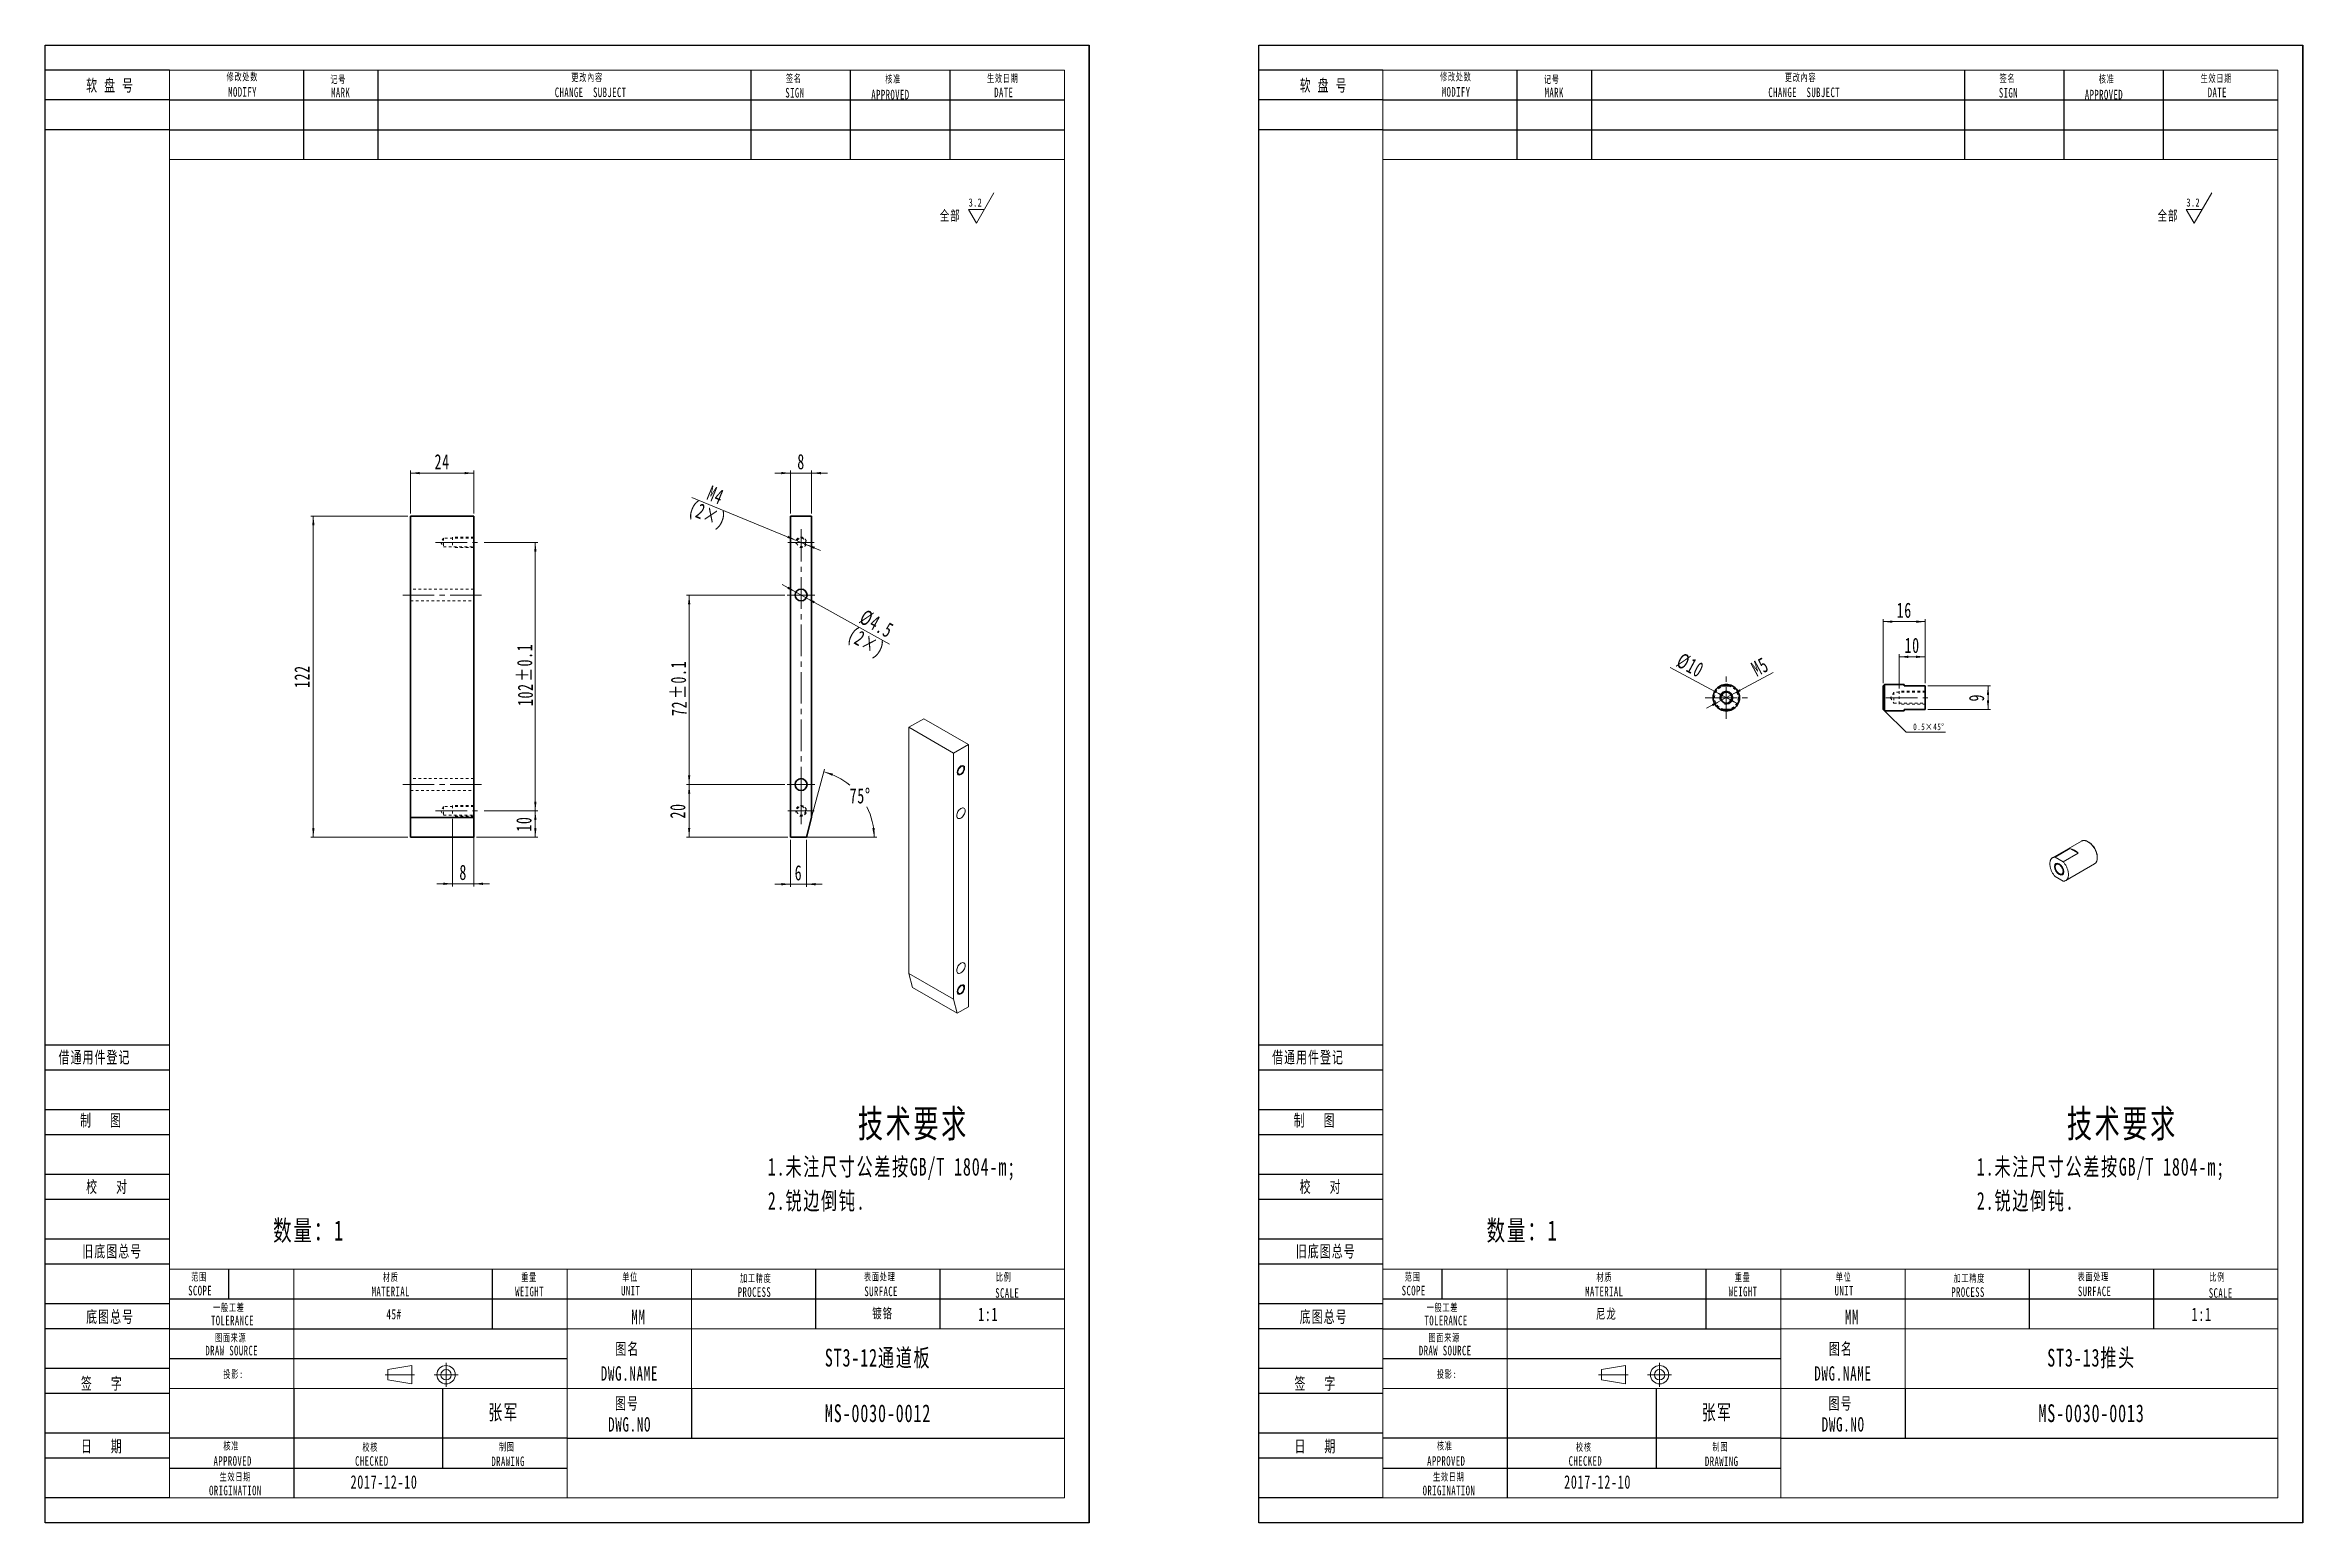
# Model space of a CAD drawing. Header units: millimetres. Extents: x 0 to 8592, y 0 to 561.
# Drawn here: x 4544 to 5402, y 0 to 561 of the extents above; entities that cross this region are included whole.
import ezdxf

# ---------------------------------------------------------------- set-up
doc = ezdxf.new("R2010")
doc.units = ezdxf.units.MM
for name, pattern in [('AD_LTYPE3 0 mm', [16, 11, -1, 1, -1, 1, -1]), ('点画线', [18, 12, -2, 2, -2]), ('虚线', [2, 1, -1])]:
    doc.linetypes.add(name, pattern=pattern)
doc.layers.get('0').update_dxf_attribs({"lineweight": 35})
for name, color, linetype, lineweight in [('ACAD0', 7, 'Continuous', 0), ('ACADA-定位3-标高', 171, 'Continuous', 0), ('ACADA-构件3-柱砼', 9, 'Continuous', 0), ('ACADA-构件8-屋面', 7, 'Continuous', 0), ('EB0', 7, 'Continuous', 35), ('中心线层', 1, '点画线', 18), ('尺寸线层', 3, 'Continuous', 18), ('虚线层', 6, '虚线', 18)]:
    doc.layers.add(name, color=color, linetype=linetype, lineweight=lineweight)
doc.styles.add('标准', font='', dxfattribs={"width": 0.667})
doc.styles.get('标准').set_extended_font_data('宋体')
doc.dimstyles.new('标准', dxfattribs={"dimtxt": 5.779688, "dimasz": 3.5, "dimexe": 1, "dimexo": 1, "dimgap": 1.209086, "dimtad": 1, "dimdec": 1, "dimdsep": 46, "dimtxsty": '标准', "dimblk": '_CAXARROW', "dimcen": 0, "dimdle": 6, "dimazin": 2, "dimtfac": 0.707107, "dimtdec": 3, "dimtmove": 0, "dimatfit": 3, "dimfxl": 1, "dimfrac": 2, "dimtolj": 1, "dimlwd": 18, "dimarcsym": 0})

msp = doc.modelspace()

# ---------------------------------------------------------------- texts
at = {"layer": 'ACADA-定位3-标高', "linetype": 'Continuous', "lineweight": 18, "line_spacing_factor": 1.15057, "style": '标准'}
for s, insert, char_height, width, attachment_point in [('\\T1.1;数量：1', (4630.49, 106.33), 7.715, 38.9526, 7), ('\\T1.1;数量：1', (5091.73, 106.33), 7.715, 38.9526, 7), ('\\T1.1;ST3-12通道板', (4860.41, 62.36), 6.743, 141.736, 5), ('\\T1.1;ST3-13推头', (5321.65, 62.36), 6.743, 141.736, 5), ('\\T1.1;MS-0030-0012', (4860.41, 41.58), 6.743, 141.736, 5), ('\\T1.1;MS-0030-0013', (5321.65, 41.58), 6.743, 141.736, 5), ('\\T1.1;2017-12-10', (4659.94, 12.89), 5.0988, 39.173, 7), ('\\T1.1;2017-12-10', (5121.19, 12.89), 5.0988, 39.173, 7)]:
    msp.add_mtext(s, dxfattribs=dict(at, insert=insert, char_height=char_height, width=width, attachment_point=attachment_point))
at = {"layer": 'ACADA-定位3-标高', "linetype": 'AD_LTYPE3 0 mm', "lineweight": 0, "char_height": 5.097, "width": 10.8681, "attachment_point": 7, "line_spacing_factor": 1.15057, "style": '标准'}
for insert in [(4898.45, 76.59), (5359.69, 76.59)]:
    msp.add_mtext('\\T1.1;1:1', dxfattribs=dict(at, insert=insert))
at = {"layer": 'ACADA-构件8-屋面', "linetype": 'Continuous', "lineweight": 18, "line_spacing_factor": 1.15057, "style": '标准'}
for s, insert, char_height, width, attachment_point in [('\\T1.1;修改处数', (4618.79, 549.11), 2.913, 20.7275, 5), ('\\T1.1;记号', (4655.27, 548.12), 2.913, 14.5107, 5), ('\\T1.1;更改內容', (4749.84, 548.86), 2.913, 39.3958, 5), ('\\T1.1;签名', (4828.43, 548.52), 2.913, 14.5107, 5), ('\\T1.1;核准', (4866.16, 548.27), 2.913, 18.6593, 5), ('\\T1.1;生效日期', (4907.84, 548.52), 2.913, 16.5789, 5), ('\\T1.1;修改处数', (5080.03, 549.11), 2.913, 20.7275, 5), ('\\T1.1;记号', (5116.51, 548.12), 2.913, 14.5107, 5), ('\\T1.1;更改內容', (5211.08, 548.86), 2.913, 39.3958, 5), ('\\T1.1;签名', (5289.67, 548.52), 2.913, 14.5107, 5), ('\\T1.1;核准', (5327.4, 548.27), 2.913, 18.6593, 5), ('\\T1.1;生效日期', (5369.08, 548.52), 2.913, 16.5789, 5), ('\\T1.1;软 盘 号', (4559.45, 548.28), 4.5511, 24.9916, 1), ('\\T1.1;MODIFY', (4618.89, 543.49), 3.6408, 16.591, 5), ('\\T1.1;MARK', (4656.17, 543.27), 3.641, 12.4425, 5), ('\\T1.1;CHANGE  SUBJECT', (4751.19, 543.34), 3.6408, 35.2594, 5), ('\\T1.1;SIGN', (4828.82, 543.18), 3.641, 12.4425, 5), ('\\T1.1;APPROVED', (4865.13, 542.47), 3.6408, 16.591, 5), ('\\T1.1;DATE', (4908.21, 543.34), 3.641, 12.4425, 5), ('\\T1.1;软 盘 号', (5020.69, 548.28), 4.5511, 24.9916, 1), ('\\T1.1;MODIFY', (5080.14, 543.49), 3.6408, 16.591, 5), ('\\T1.1;MARK', (5117.42, 543.27), 3.641, 12.4425, 5), ('\\T1.1;CHANGE  SUBJECT', (5212.43, 543.34), 3.6408, 35.2594, 5), ('\\T1.1;SIGN', (5290.06, 543.18), 3.641, 12.4425, 5), ('\\T1.1;APPROVED', (5326.37, 542.47), 3.6408, 16.591, 5), ('\\T1.1;DATE', (5369.45, 543.34), 3.641, 12.4425, 5), ('\\T1.1;借通用件登记', (4548.96, 179.11), 4.5511, 42.9407, 1), ('\\T1.1;借通用件登记', (5010.2, 179.11), 4.5511, 42.9407, 1), ('\\T1.1;制   图', (4557.15, 155.13), 4.5511, 24.9916, 1), ('\\T1.1;制   图', (5018.4, 155.13), 4.5511, 24.9916, 1), ('\\T1.1;校   对', (4559.45, 129.94), 4.5511, 24.9916, 1), ('\\T1.1;校   对', (5020.69, 129.94), 4.5511, 24.9916, 1), ('\\T1.1;旧底图总号', (4557.98, 105.42), 4.5511, 71.2879, 1), ('\\T1.1;旧底图总号', (5019.22, 105.42), 4.5511, 71.2879, 1), ('\\T1.1;范围', (4602.36, 93.27), 2.913, 9.1903, 5), ('\\T1.1;材质', (4675.21, 93.14), 2.913, 15.0019, 5), ('\\T1.1;重量', (4727.79, 93.16), 2.913, 16.9391, 5), ('\\T1.1;单位', (4766.17, 93.24), 2.913, 13.0647, 5), ('\\T1.1;加工精度', (4813.94, 92.76), 2.913, 18.3844, 5), ('\\T1.1;表面处理', (4861.07, 93.31), 2.913, 18.3844, 5), ('\\T1.1;比例', (4908.18, 93.18), 2.913, 16.6913, 5), ('\\T1.1;范围', (5063.61, 93.27), 2.913, 9.1903, 5), ('\\T1.1;材质', (5136.45, 93.14), 2.913, 15.0019, 5), ('\\T1.1;重量', (5189.03, 93.16), 2.913, 16.9391, 5), ('\\T1.1;单位', (5227.41, 93.24), 2.913, 13.0647, 5), ('\\T1.1;加工精度', (5275.18, 92.76), 2.913, 18.3844, 5), ('\\T1.1;表面处理', (5322.32, 93.31), 2.913, 18.3844, 5), ('\\T1.1;比例', (5369.42, 93.18), 2.913, 16.6913, 5), ('\\T1.1;SCOPE', (4602.76, 88.18), 3.6408, 10.4963, 5), ('\\T1.1;MATERIAL', (4675.22, 87.9), 3.6408, 15.3921, 5), ('\\T1.1;WEIGHT', (4727.96, 87.82), 3.6408, 15.2903, 5), ('\\T1.1;UNIT', (4766.39, 88.16), 3.641, 11.0089, 5), ('\\T1.1;PROCESS', (4813.46, 87.63), 3.6408, 14.676, 5), ('\\T1.1;SURFACE', (4861.59, 87.89), 3.6408, 14.5742, 5), ('\\T1.1;SCALE', (4909.52, 87.27), 3.6408, 15.1339, 5), ('\\T1.1;SCOPE', (5064, 88.18), 3.6408, 10.4963, 5), ('\\T1.1;MATERIAL', (5136.46, 87.9), 3.6408, 15.3921, 5), ('\\T1.1;WEIGHT', (5189.21, 87.82), 3.6408, 15.2903, 5), ('\\T1.1;UNIT', (5227.64, 88.16), 3.641, 11.0089, 5), ('\\T1.1;PROCESS', (5274.7, 87.63), 3.6408, 14.676, 5), ('\\T1.1;SURFACE', (5322.83, 87.89), 3.6408, 14.5742, 5), ('\\T1.1;SCALE', (5370.76, 87.27), 3.6408, 15.1339, 5), ('\\T1.1;底图总号', (4559.45, 80.56), 4.551, 24.9916, 1), ('\\T1.1;TOLERANCE', (4615.07, 76.81), 3.6408, 18.4486, 5), ('\\T1.1;一般工差', (4613.68, 81.59), 2.913, 20.3216, 5), ('\\T1.1;   MM', (4765.28, 78.18), 5.4613, 22.3434, 5), ('\\T1.1;底图总号', (5020.69, 80.56), 4.551, 24.9916, 1), ('\\T1.1;TOLERANCE', (5076.31, 76.81), 3.6408, 18.4486, 5), ('\\T1.1;一般工差', (5074.93, 81.59), 2.913, 20.3216, 5), ('\\T1.1;   MM', (5226.52, 78.18), 5.4613, 22.3434, 5), ('\\T1.1;图面来源', (4614.38, 70.15), 2.913, 24.196, 5), ('\\T1.1;图名', (4765.15, 65.83), 4.551, 13.7855, 5), ('\\T1.1;图面来源', (5075.62, 70.15), 2.913, 24.196, 5), ('\\T1.1;图名', (5226.39, 65.83), 4.551, 13.7855, 5), ('\\T1.1;签   字', (4557.46, 55.19), 4.5511, 24.9916, 1), ('\\T1.1;投影:', (4615.44, 56.28), 2.913, 108.913, 5), ('\\T1.1;签   字', (5018.71, 55.19), 4.5511, 24.9916, 1), ('\\T1.1;投影:', (5076.68, 56.28), 2.913, 108.913, 5), ('\\T1.1;张军', (4718.08, 41.66), 5.772, 75.5925, 5), ('\\T1.1;图号', (4765.01, 45.12), 4.551, 22.5029, 5), ('\\T1.1;张军', (5179.32, 41.66), 5.772, 75.5925, 5), ('\\T1.1;图号', (5226.26, 45.12), 4.551, 22.5029, 5), ('\\T1.1;日   期', (4557.46, 31.38), 4.5511, 24.9916, 1), ('\\T1.1;核准', (4614.59, 29.07), 2.913, 16.9391, 5), ('\\T1.1;校核', (4667.44, 28.58), 2.913, 15.0019, 5), ('\\T1.1;制图', (4719.32, 28.7), 2.913, 18.8763, 5), ('\\T1.1;日   期', (5018.71, 31.38), 4.5511, 24.9916, 1), ('\\T1.1;核准', (5075.84, 29.07), 2.913, 16.9391, 5), ('\\T1.1;校核', (5128.69, 28.58), 2.913, 15.0019, 5), ('\\T1.1;制图', (5180.56, 28.7), 2.913, 18.8763, 5), ('\\T1.1;APPROVED', (4615.13, 23.46), 3.6408, 17.0202, 5), ('\\T1.1;生效日期', (4616.13, 17.29), 2.913, 24.196, 5), ('\\T1.1;CHECKED', (4668.03, 23.46), 3.6408, 14.676, 5), ('\\T1.1;DRAWING', (4719.83, 23.34), 3.6408, 14.1672, 5), ('\\T1.1;APPROVED', (5076.38, 23.46), 3.6408, 17.0202, 5), ('\\T1.1;生效日期', (5077.37, 17.29), 2.913, 24.196, 5), ('\\T1.1;CHECKED', (5129.27, 23.46), 3.6408, 14.676, 5), ('\\T1.1;DRAWING', (5181.07, 23.34), 3.6408, 14.1672, 5), ('\\T1.1;ORIGINATION', (4616.16, 12.24), 3.6408, 20.5743, 5), ('\\T1.1;ORIGINATION', (5077.41, 12.24), 3.6408, 20.5743, 5)]:
    msp.add_mtext(s, dxfattribs=dict(at, insert=insert, char_height=char_height, width=width, attachment_point=attachment_point))
at = {"layer": '尺寸线层', "linetype": 'Continuous', "lineweight": 18, "line_spacing_factor": 1.15057, "style": '标准'}
for s, insert, char_height, width, attachment_point in [('\\T1.1;技术要求', (4852.75, 156.92), 10.537, 72.7231, 1), ('\\T1.1;技术要求', (5312.26, 156.92), 10.537, 72.7231, 1), ('\\T1.1;1.未注尺寸公差按GB/T 1804-m;\\P2.锐边倒钝.', (4818.52, 138.63), 6.743, 128.952, 1), ('\\T1.1;1.未注尺寸公差按GB/T 1804-m;\\P2.锐边倒钝.', (5278.03, 138.63), 6.743, 128.952, 1), ('\\T1.1;45#', (4676.45, 79.19), 3.853, 40.532, 5), ('\\T1.1;镀铬', (4862.17, 79.37), 3.853, 47.2453, 5), ('\\T1.1;尼龙', (5137.25, 79.19), 3.848, 40.532, 5), ('\\T1.1;DRAW SOURCE', (4614.75, 65.39), 3.6408, 47.2128, 5), ('\\T1.1;DRAW SOURCE', (5075.99, 65.39), 3.6408, 47.2128, 5), ('\\T1.1;DWG.NAME', (4765.92, 56.69), 5.4613, 47.2453, 5), ('\\T1.1;DWG.NAME', (5227.16, 56.69), 5.4613, 47.2453, 5), ('\\T1.1;DWG.NO', (4766.01, 37.33), 5.4613, 47.4484, 5), ('\\T1.1;DWG.NO', (5227.26, 37.33), 5.4613, 47.4484, 5)]:
    msp.add_mtext(s, dxfattribs=dict(at, insert=insert, char_height=char_height, width=width, attachment_point=attachment_point))

# ---------------------------------------------------------------- blocks, each defined once
blk = doc.blocks.new('*X149')
at = {"layer": 'EB0', "linetype": 'Continuous', "lineweight": 18}
for points in [[(4645.79, 382.42), (4646.23, 378.92), (4645.35, 378.92)], [(4645.79, 260.42), (4646.23, 263.92), (4645.35, 263.92)]]:
    blk.add_hatch(color=0, dxfattribs=at).paths.add_polyline_path(points, flags=0)
at = {"layer": 'EB0', "color": 0, "linetype": 'Continuous', "lineweight": 18}
for p, q in [((4681.75, 382.42), (4644.79, 382.42)), ((4645.79, 382.42), (4645.79, 260.42)), ((4681.75, 260.42), (4644.79, 260.42))]:
    blk.add_line(p, q, dxfattribs=at)
at = {"layer": 'EB0', "color": 0, "linetype": 'Continuous', "lineweight": 18, "insert": (4641.48, 321.42), "char_height": 5.78, "width": 12.6446, "attachment_point": 5, "rotation": 90, "line_spacing_factor": 1.15057, "style": '标准'}
blk.add_mtext('\\T1.1;122', dxfattribs=at)
blk = doc.blocks.new('_CAXARROW')
blk.add_hatch(color=0).paths.add_polyline_path([(0, 0), (-1, 0.125), (-1, -0.125)], flags=0)
blk = doc.blocks.new('*X150')
at = {"layer": 'EB0', "linetype": 'Continuous', "lineweight": 18}
for points in [[(4682.75, 398.73), (4686.25, 398.29), (4686.25, 399.16)], [(4706.75, 398.73), (4703.25, 398.29), (4703.25, 399.16)]]:
    blk.add_hatch(color=0, dxfattribs=at).paths.add_polyline_path(points, flags=0)
at = {"layer": 'EB0', "color": 0, "linetype": 'Continuous', "lineweight": 18}
for p, q in [((4682.75, 383.42), (4682.75, 399.73)), ((4706.75, 398.73), (4682.75, 398.73)), ((4706.75, 383.42), (4706.75, 399.73))]:
    blk.add_line(p, q, dxfattribs=at)
at = {"layer": 'EB0', "color": 0, "linetype": 'Continuous', "lineweight": 18, "insert": (4694.75, 403.04), "char_height": 5.78, "width": 8.3462, "attachment_point": 5, "line_spacing_factor": 1.15057, "style": '标准'}
blk.add_mtext('\\T1.1;24', dxfattribs=at)
blk = doc.blocks.new('*X151')
at = {"layer": 'EB0', "linetype": 'Continuous', "lineweight": 18}
for points in [[(4788.64, 280.42), (4788.2, 276.92), (4789.07, 276.92)], [(4788.64, 260.42), (4788.2, 263.92), (4789.07, 263.92)]]:
    blk.add_hatch(color=0, dxfattribs=at).paths.add_polyline_path(points, flags=0)
at = {"layer": 'EB0', "color": 0, "linetype": 'Continuous', "lineweight": 18}
for p, q in [((4824.94, 280.42), (4787.64, 280.42)), ((4788.64, 260.42), (4788.64, 280.42)), ((4826.19, 260.42), (4787.64, 260.42))]:
    blk.add_line(p, q, dxfattribs=at)
at = {"layer": 'EB0', "color": 0, "linetype": 'Continuous', "lineweight": 18, "insert": (4784.33, 270.42), "char_height": 5.78, "width": 8.2177, "attachment_point": 5, "rotation": 90, "line_spacing_factor": 1.15057, "style": '标准'}
blk.add_mtext('\\T1.1;20', dxfattribs=at)
blk = doc.blocks.new('*X153')
at = {"color": 0, "attachment_point": 1, "rotation": 90, "line_spacing_factor": 1.15057, "style": '标准'}
for s, insert, char_height, width in [('\\T1.1;%%P0.1', (4781.66, 313.02), 5.7797, 29.0585), ('\\T1.1;72', (4781.95, 306.47), 5.78, 40.4775)]:
    blk.add_mtext(s, dxfattribs=dict(at, insert=insert, char_height=char_height, width=width))
blk = doc.blocks.new('*X152')
at = {"layer": 'EB0', "linetype": 'Continuous', "lineweight": 18}
for points in [[(4788.64, 352.42), (4789.07, 348.92), (4788.2, 348.92)], [(4788.64, 280.42), (4789.07, 283.92), (4788.2, 283.92)]]:
    blk.add_hatch(color=0, dxfattribs=at).paths.add_polyline_path(points, flags=0)
at = {"layer": 'EB0', "color": 0, "linetype": 'Continuous', "lineweight": 18}
for p, q in [((4824.94, 352.42), (4787.64, 352.42)), ((4788.64, 352.42), (4788.64, 280.42)), ((4824.94, 280.42), (4787.64, 280.42))]:
    blk.add_line(p, q, dxfattribs=at)
blk.add_blockref('*X153', (0, 0), dxfattribs=at)
blk = doc.blocks.new('*X154')
at = {"layer": 'EB0', "linetype": 'Continuous', "lineweight": 18}
for points in [[(4730.17, 270.42), (4730.61, 266.92), (4729.73, 266.92)], [(4730.17, 260.42), (4730.61, 263.92), (4729.73, 263.92)]]:
    blk.add_hatch(color=0, dxfattribs=at).paths.add_polyline_path(points, flags=0)
at = {"layer": 'EB0', "color": 0, "linetype": 'Continuous', "lineweight": 18}
for p, q in [((4710.75, 270.42), (4731.17, 270.42)), ((4730.17, 270.42), (4730.17, 260.42)), ((4707.75, 260.42), (4731.17, 260.42))]:
    blk.add_line(p, q, dxfattribs=at)
at = {"layer": 'EB0', "color": 0, "linetype": 'Continuous', "lineweight": 18, "insert": (4725.86, 265.42), "char_height": 5.78, "width": 8.2177, "attachment_point": 5, "rotation": 90, "line_spacing_factor": 1.15057, "style": '标准'}
blk.add_mtext('\\T1.1;10', dxfattribs=at)
blk = doc.blocks.new('*X156')
at = {"color": 0, "attachment_point": 1, "rotation": 90, "line_spacing_factor": 1.15057, "style": '标准'}
for s, insert, char_height, width in [('\\T1.1;%%P0.1', (4723.19, 319.52), 5.7797, 29.0585), ('\\T1.1;102', (4723.48, 310.24), 5.78, 45.9516)]:
    blk.add_mtext(s, dxfattribs=dict(at, insert=insert, char_height=char_height, width=width))
blk = doc.blocks.new('*X155')
at = {"layer": 'EB0', "linetype": 'Continuous', "lineweight": 18}
for points in [[(4730.17, 372.42), (4729.73, 368.92), (4730.61, 368.92)], [(4730.17, 270.42), (4729.73, 273.92), (4730.61, 273.92)]]:
    blk.add_hatch(color=0, dxfattribs=at).paths.add_polyline_path(points, flags=0)
at = {"layer": 'EB0', "color": 0, "linetype": 'Continuous', "lineweight": 18}
for p, q in [((4710.75, 372.42), (4731.17, 372.42)), ((4730.17, 270.42), (4730.17, 372.42)), ((4710.75, 270.42), (4731.17, 270.42))]:
    blk.add_line(p, q, dxfattribs=at)
blk.add_blockref('*X156', (0, 0), dxfattribs=at)
blk = doc.blocks.new('*X157')
at = {"layer": 'EB0', "linetype": 'Continuous', "lineweight": 18}
for points in [[(4829.22, 353.51), (4825.94, 354.82), (4826.37, 355.59)], [(4833.15, 351.33), (4836, 349.25), (4836.43, 350.02)]]:
    blk.add_hatch(color=0, dxfattribs=at).paths.add_polyline_path(points, flags=0)
at = {"layer": 'EB0', "color": 0, "linetype": 'Continuous', "lineweight": 18}
blk.add_line((4864.84, 333.77), (4823.97, 356.42), dxfattribs=at)
at = {"layer": 'EB0', "color": 0, "linetype": 'Continuous', "lineweight": 18, "attachment_point": 5, "rotation": 331.01037, "line_spacing_factor": 1.15057, "style": '标准'}
for s, insert, char_height, width in [('\\T1.1;%%C4.5', (4859.88, 341.45), 5.7797, 21.9714), ('\\T1.1;(2×)', (4855.7, 333.91), 5.78, 26.0472)]:
    blk.add_mtext(s, dxfattribs=dict(at, insert=insert, char_height=char_height, width=width))
blk = doc.blocks.new('*X158')
at = {"layer": 'EB0', "linetype": 'Continuous', "lineweight": 18}
for points in [[(4829.34, 373.18), (4826.26, 374.91), (4825.93, 374.11)], [(4833.04, 371.66), (4836.44, 370.73), (4836.11, 369.93)]]:
    blk.add_hatch(color=0, dxfattribs=at).paths.add_polyline_path(points, flags=0)
at = {"layer": 'EB0', "color": 0, "linetype": 'Continuous', "lineweight": 18}
blk.add_line((4789.64, 389.49), (4838.59, 369.38), dxfattribs=at)
at = {"layer": 'EB0', "color": 0, "linetype": 'Continuous', "lineweight": 18, "char_height": 5.78, "attachment_point": 5, "rotation": 337.66709, "line_spacing_factor": 1.15057, "style": '标准'}
for s, insert, width in [('\\T1.1;(2×)', (4795.45, 382.44), 24.4739), ('\\T1.1;M4', (4798.72, 390.41), 11.8483)]:
    blk.add_mtext(s, dxfattribs=dict(at, insert=insert, width=width))
blk = doc.blocks.new('*X159')
at = {"layer": 'EB0', "linetype": 'Continuous', "lineweight": 18}
for points in [[(4698.75, 242.73), (4695.25, 243.17), (4695.25, 242.3)], [(4706.75, 242.73), (4710.25, 243.17), (4710.25, 242.3)]]:
    blk.add_hatch(color=0, dxfattribs=at).paths.add_polyline_path(points, flags=0)
at = {"layer": 'EB0', "color": 0, "linetype": 'Continuous', "lineweight": 18}
for p, q in [((4698.75, 267.42), (4698.75, 241.73)), ((4706.75, 267.42), (4706.75, 241.73)), ((4692.75, 242.73), (4712.75, 242.73))]:
    blk.add_line(p, q, dxfattribs=at)
at = {"layer": 'EB0', "color": 0, "linetype": 'Continuous', "lineweight": 18, "insert": (4702.75, 247.04), "char_height": 5.78, "width": 3.6302, "attachment_point": 5, "line_spacing_factor": 1.15057, "style": '标准'}
blk.add_mtext('\\T1.1;8', dxfattribs=at)
blk = doc.blocks.new('*X160')
at = {"layer": 'EB0', "linetype": 'Continuous', "lineweight": 18}
for points in [[(4827.19, 398.73), (4823.69, 399.16), (4823.69, 398.29)], [(4835.19, 398.73), (4838.69, 399.16), (4838.69, 398.29)]]:
    blk.add_hatch(color=0, dxfattribs=at).paths.add_polyline_path(points, flags=0)
at = {"layer": 'EB0', "color": 0, "linetype": 'Continuous', "lineweight": 18}
for p, q in [((4821.19, 398.73), (4841.19, 398.73)), ((4827.19, 383.42), (4827.19, 399.73)), ((4835.19, 383.42), (4835.19, 399.73))]:
    blk.add_line(p, q, dxfattribs=at)
at = {"layer": 'EB0', "color": 0, "linetype": 'Continuous', "lineweight": 18, "insert": (4831.19, 403.04), "char_height": 5.78, "width": 3.6302, "attachment_point": 5, "line_spacing_factor": 1.15057, "style": '标准'}
blk.add_mtext('\\T1.1;8', dxfattribs=at)
blk = doc.blocks.new('*X161')
at = {"layer": 'EB0', "linetype": 'Continuous', "lineweight": 18}
for points in [[(4827.19, 242.57), (4823.69, 242.13), (4823.69, 243.01)], [(4833.19, 242.57), (4836.69, 242.13), (4836.69, 243.01)]]:
    blk.add_hatch(color=0, dxfattribs=at).paths.add_polyline_path(points, flags=0)
at = {"layer": 'EB0', "color": 0, "linetype": 'Continuous', "lineweight": 18}
for p, q in [((4827.19, 259.42), (4827.19, 241.57)), ((4833.19, 259.42), (4833.19, 241.57)), ((4839.19, 242.57), (4821.19, 242.57))]:
    blk.add_line(p, q, dxfattribs=at)
at = {"layer": 'EB0', "color": 0, "linetype": 'Continuous', "lineweight": 18, "insert": (4830.19, 246.88), "char_height": 5.78, "width": 3.6623, "attachment_point": 5, "line_spacing_factor": 1.15057, "style": '标准'}
blk.add_mtext('\\T1.1;6', dxfattribs=at)
blk = doc.blocks.new('*X162')
at = {"layer": 'EB0', "linetype": 'Continuous', "lineweight": 18}
for points in [[(4839.85, 285.29), (4842.99, 283.76), (4843.33, 284.56)], [(4858.93, 260.42), (4858.26, 263.85), (4859.13, 263.97)]]:
    blk.add_hatch(color=0, dxfattribs=at).paths.add_polyline_path(points, flags=0)
at = {"layer": 'EB0', "color": 0, "linetype": 'Continuous', "lineweight": 18}
for p, q in [((4835.19, 267.88), (4840.11, 286.26)), ((4833.19, 260.42), (4859.93, 260.42))]:
    blk.add_line(p, q, dxfattribs=at)
for start, end in [(50.20834, 75), (0, 26.68892)]:
    blk.add_arc((4833.19, 260.42), 25.75, start, end, dxfattribs=at)
at = {"layer": 'EB0', "color": 0, "linetype": 'Continuous', "lineweight": 18, "insert": (4853.61, 276.1), "char_height": 5.7797, "width": 12.0342, "attachment_point": 5, "line_spacing_factor": 1.15057, "style": '标准'}
blk.add_mtext('\\T1.1;75%%D', dxfattribs=at)
blk = doc.blocks.new('*X345')
at = {"layer": '尺寸线层', "linetype": 'Continuous', "lineweight": 18}
for p, q in [((6.49, -1.41), (13.14, 10.09)), ((3.48, 3.82), (9.51, 3.82)), ((6.49, -1.41), (3.48, 3.82))]:
    blk.add_line(p, q, dxfattribs=at)
at = {"layer": '尺寸线层', "linetype": 'Continuous', "lineweight": 18, "line_spacing_factor": 1.15057, "style": '标准'}
for s, insert, char_height, width, attachment_point in [('\\T1.1;全部', (-3.47, 1.27), 3.853, 17.1639, 5), ('\\T1.1;3.2', (8.68, 6.41), 3.116, 6.8178, 6)]:
    blk.add_mtext(s, dxfattribs=dict(at, insert=insert, char_height=char_height, width=width, attachment_point=attachment_point))
blk = doc.blocks.new('*X163')
at = {"layer": 'EB0', "linetype": 'Continuous', "lineweight": 18}
for points in [[(5180.64, 312.24), (5177.76, 310.2), (5177.35, 310.97)], [(5185.05, 314.61), (5188.34, 315.88), (5187.92, 316.65)]]:
    blk.add_hatch(color=0, dxfattribs=at).paths.add_polyline_path(points, flags=0)
at = {"layer": 'EB0', "color": 0, "linetype": 'Continuous', "lineweight": 18}
blk.add_line((5200.62, 322.98), (5175.35, 309.41), dxfattribs=at)
at = {"layer": 'EB0', "color": 0, "linetype": 'Continuous', "lineweight": 18, "insert": (5195.64, 325.19), "char_height": 5.78, "width": 12.6479, "attachment_point": 5, "rotation": 28.23802, "line_spacing_factor": 1.15057, "style": '标准'}
blk.add_mtext('\\T1.1;M5', dxfattribs=at)
blk = doc.blocks.new('*X164')
at = {"layer": 'EB0', "linetype": 'Continuous', "lineweight": 18}
for points in [[(5178.44, 315.8), (5181.73, 314.52), (5181.31, 313.75)], [(5187.25, 311.06), (5184.37, 313.1), (5183.96, 312.33)]]:
    blk.add_hatch(color=0, dxfattribs=at).paths.add_polyline_path(points, flags=0)
at = {"layer": 'EB0', "color": 0, "linetype": 'Continuous', "lineweight": 18}
blk.add_line((5161.48, 324.93), (5187.25, 311.06), dxfattribs=at)
at = {"layer": 'EB0', "color": 0, "linetype": 'Continuous', "lineweight": 18, "insert": (5169.14, 325.7), "char_height": 5.7797, "width": 17.4065, "attachment_point": 5, "rotation": 331.71294, "line_spacing_factor": 1.15057, "style": '标准'}
blk.add_mtext('\\T1.1;%%C10', dxfattribs=at)
blk = doc.blocks.new('*X165')
at = {"layer": 'EB0', "linetype": 'Continuous', "lineweight": 18}
for points in [[(5282.3, 317.93), (5281.87, 314.43), (5282.74, 314.43)], [(5282.3, 308.93), (5281.87, 312.43), (5282.74, 312.43)]]:
    blk.add_hatch(color=0, dxfattribs=at).paths.add_polyline_path(points, flags=0)
at = {"layer": 'EB0', "color": 0, "linetype": 'Continuous', "lineweight": 18}
for p, q in [((5259.48, 317.93), (5283.3, 317.93)), ((5282.3, 308.93), (5282.3, 317.93)), ((5259.48, 308.93), (5283.3, 308.93))]:
    blk.add_line(p, q, dxfattribs=at)
at = {"layer": 'EB0', "color": 0, "linetype": 'Continuous', "lineweight": 18, "insert": (5277.99, 313.43), "char_height": 5.78, "width": 3.6623, "attachment_point": 5, "rotation": 90, "line_spacing_factor": 1.15057, "style": '标准'}
blk.add_mtext('\\T1.1;9', dxfattribs=at)
blk = doc.blocks.new('*X166')
at = {"layer": '尺寸线层', "linetype": 'Continuous', "lineweight": 18}
for p, q in [((-12.34, 8.22), (-4.18, 0.06)), ((-4.18, 0.06), (10.8, 0.06))]:
    blk.add_line(p, q, dxfattribs=at)
at = {"layer": '尺寸线层', "linetype": 'Continuous', "lineweight": 18, "insert": (4.43, 2.15), "char_height": 2.5508, "width": 15.1114, "attachment_point": 5, "line_spacing_factor": 1.15057, "style": '标准'}
blk.add_mtext('\\T1.1;0.5×45%%D', dxfattribs=at)
blk = doc.blocks.new('*X167')
at = {"layer": 'EB0', "linetype": 'Continuous', "lineweight": 18}
for points in [[(5242.48, 342.3), (5245.98, 342.74), (5245.98, 341.86)], [(5258.48, 342.3), (5254.98, 342.74), (5254.98, 341.86)]]:
    blk.add_hatch(color=0, dxfattribs=at).paths.add_polyline_path(points, flags=0)
at = {"layer": 'EB0', "color": 0, "linetype": 'Continuous', "lineweight": 18}
for p, q in [((5242.48, 318.93), (5242.48, 343.3)), ((5258.48, 318.93), (5258.48, 343.3)), ((5242.48, 342.3), (5258.48, 342.3))]:
    blk.add_line(p, q, dxfattribs=at)
at = {"layer": 'EB0', "color": 0, "linetype": 'Continuous', "lineweight": 18, "insert": (5250.48, 346.61), "char_height": 5.78, "width": 8.1856, "attachment_point": 5, "line_spacing_factor": 1.15057, "style": '标准'}
blk.add_mtext('\\T1.1;16', dxfattribs=at)
blk = doc.blocks.new('*X168')
at = {"layer": 'EB0', "linetype": 'Continuous', "lineweight": 18}
for points in [[(5248.48, 328.95), (5251.98, 329.38), (5251.98, 328.51)], [(5258.48, 328.95), (5254.98, 329.38), (5254.98, 328.51)]]:
    blk.add_hatch(color=0, dxfattribs=at).paths.add_polyline_path(points, flags=0)
at = {"layer": 'EB0', "color": 0, "linetype": 'Continuous', "lineweight": 18}
for p, q in [((5248.48, 316.93), (5248.48, 329.95)), ((5248.48, 328.95), (5258.48, 328.95)), ((5258.48, 318.93), (5258.48, 329.95))]:
    blk.add_line(p, q, dxfattribs=at)
at = {"layer": 'EB0', "color": 0, "linetype": 'Continuous', "lineweight": 18, "insert": (5253.48, 333.26), "char_height": 5.78, "width": 8.2177, "attachment_point": 5, "line_spacing_factor": 1.15057, "style": '标准'}
blk.add_mtext('\\T1.1;10', dxfattribs=at)
blk = doc.blocks.new('*X346')
at = {"layer": '尺寸线层', "linetype": 'Continuous', "lineweight": 18}
for p, q in [((6.49, -1.41), (13.14, 10.09)), ((3.48, 3.82), (9.51, 3.82)), ((6.49, -1.41), (3.48, 3.82))]:
    blk.add_line(p, q, dxfattribs=at)
at = {"layer": '尺寸线层', "linetype": 'Continuous', "lineweight": 18, "line_spacing_factor": 1.15057, "style": '标准'}
for s, insert, char_height, width, attachment_point in [('\\T1.1;全部', (-3.47, 1.27), 3.853, 17.1639, 5), ('\\T1.1;3.2', (8.68, 6.41), 3.116, 6.8178, 6)]:
    blk.add_mtext(s, dxfattribs=dict(at, insert=insert, char_height=char_height, width=width, attachment_point=attachment_point))

# ---------------------------------------------------------------- dimensions: what is measured, and where the dimension line sits
at = {"layer": '尺寸线层'}
for base, p1, p2, picture, middle in [((4682.75, 398.73), (4706.75, 382.42), (4682.75, 382.42), '*X150', (4694.75, 398.73)), ((4835.19, 398.73), (4827.19, 382.42), (4835.19, 382.42), '*X160', (4831.19, 398.73)), ((5258.48, 342.3), (5242.48, 317.93), (5258.48, 317.93), '*X167', (5250.48, 342.3)), ((5258.48, 328.95), (5248.48, 315.93), (5258.48, 317.93), '*X168', (5253.48, 328.95)), ((4706.75, 242.73), (4698.75, 268.42), (4706.75, 268.42), '*X159', (4702.75, 242.73)), ((4827.19, 242.57), (4833.19, 260.42), (4827.19, 260.42), '*X161', (4830.19, 242.57))]:
    dim = msp.add_linear_dim(base=base, p1=p1, p2=p2, dimstyle='标准', override={"dimsah": 1, "dimtfill": 1, "dimtzin": 8}, dxfattribs=at)
    dim.commit()
    dim.dimension.update_dxf_attribs({"geometry": picture, "text_midpoint": middle})
for p1, p2, text, override, picture, middle in [((4833.04, 371.66), (4829.34, 373.18), 'M4', {"dimpost": '%%C<>\\X(2×)', "dimsah": 1, "dimtmove": 2, "dimtfill": 1}, '*X158', (4797.09, 386.43)), ((5180.64, 312.24), (5185.05, 314.61), 'M5', {"dimpost": '%%C<>', "dimsah": 1, "dimtmove": 2, "dimtfill": 1}, '*X163', (5197.68, 321.39))]:
    dim = msp.add_diameter_dim_2p(p1=p1, p2=p2, text=text, dimstyle='标准', override=override, dxfattribs=at)
    dim.commit()
    dim.dimension.update_dxf_attribs({"geometry": picture, "text_midpoint": middle, "dimtype": 163})
for base, p1, p2, override, picture, middle in [((4645.79, 260.42), (4682.75, 382.42), (4682.75, 260.42), {"dimsah": 1, "dimtfill": 1, "dimtzin": 8}, '*X149', (4645.79, 321.42)), ((4730.17, 372.42), (4709.75, 270.42), (4709.75, 372.42), {"dimsah": 1, "dimtol": 1, "dimtp": 0.1, "dimtm": -0.1, "dimtfac": 1, "dimtfill": 1, "dimtzin": 8}, '*X155', (4730.17, 321.42)), ((4788.64, 280.42), (4825.94, 352.42), (4825.94, 280.42), {"dimsah": 1, "dimtol": 1, "dimtp": 0.1, "dimtm": -0.1, "dimtfac": 1, "dimtfill": 1, "dimtzin": 8}, '*X152', (4788.64, 316.42)), ((5282.3, 317.93), (5258.48, 308.93), (5258.48, 317.93), {"dimsah": 1, "dimtfill": 1, "dimtzin": 8}, '*X165', (5282.3, 313.43)), ((4788.64, 280.42), (4827.19, 260.42), (4825.94, 280.42), {"dimsah": 1, "dimtfill": 1, "dimtzin": 8}, '*X151', (4788.64, 270.42)), ((4730.17, 260.42), (4709.75, 270.42), (4706.75, 260.42), {"dimsah": 1, "dimtfill": 1, "dimtzin": 8}, '*X154', (4730.17, 265.42))]:
    dim = msp.add_linear_dim(base=base, p1=p1, p2=p2, angle=90, dimstyle='标准', override=override, dxfattribs=at)
    dim.commit()
    dim.dimension.update_dxf_attribs({"geometry": picture, "text_midpoint": middle})
for p1, p2, override, picture, middle in [((4829.22, 353.51), (4833.15, 351.33), {"dimpost": '%%C<>\\X(2×)', "dimsah": 1, "dimtmove": 2, "dimtfill": 1, "dimtzin": 8}, '*X157', (4857.79, 337.68)), ((5187.25, 311.06), (5178.44, 315.8), {"dimpost": '%%C<>', "dimsah": 1, "dimtmove": 2, "dimtfill": 1, "dimtzin": 8}, '*X164', (5167.1, 321.9))]:
    dim = msp.add_diameter_dim_2p(p1=p1, p2=p2, dimstyle='标准', override=override, dxfattribs=at)
    dim.commit()
    dim.dimension.update_dxf_attribs({"geometry": picture, "text_midpoint": middle, "dimtype": 163})
dim = msp.add_angular_dim_2l(base=(4853.6138, 276.0953), line1=((4833.1854, 260.42), (4827.1854, 260.42)), line2=((4833.1854, 260.42), (4835.1854, 267.8841)), dimstyle='标准', override={"dimtad": 1, "dimtih": 1, "dimtoh": 1, "dimsah": 1, "dimtix": 1, "dimtfill": 1, "dimtzin": 8}, dxfattribs=at)
dim.commit()
dim.dimension.update_dxf_attribs({"geometry": '*X162', "text_midpoint": (4853.6138, 276.0953)})

# ---------------------------------------------------------------- linework, layer by layer
at = {"layer": 'ACAD0', "linetype": 'Continuous', "lineweight": 0}
for p, q in [((4591.11, 9.45), (4591.11, 551.83)), ((4591.11, 551.83), (4931.27, 551.83)), ((4931.27, 551.83), (4931.27, 9.45)), ((5052.35, 9.45), (5052.35, 551.83)), ((5052.35, 551.83), (5392.52, 551.83)), ((5392.52, 551.83), (5392.52, 9.45)), ((4591.11, 517.81), (4931.27, 517.81)), ((5052.35, 517.81), (5392.52, 517.81)), ((4591.11, 96.38), (4931.27, 96.38)), ((4638.35, 51.02), (4638.35, 96.38)), ((4742.29, 9.45), (4742.29, 96.38)), ((4789.54, 51.02), (4789.54, 96.38)), ((5052.35, 96.38), (5392.52, 96.38)), ((5099.6, 51.02), (5099.6, 96.38)), ((5203.54, 9.45), (5203.54, 96.38)), ((5250.78, 51.02), (5250.78, 96.38)), ((4742.29, 73.7), (4931.27, 73.7)), ((5203.54, 73.7), (5392.52, 73.7)), ((4591.11, 51.02), (4931.27, 51.02)), ((5052.35, 51.02), (5392.52, 51.02)), ((4591.11, 9.45), (4931.27, 9.45)), ((5052.35, 9.45), (5392.52, 9.45))]:
    msp.add_line(p, q, dxfattribs=at)
at = {"layer": 'ACAD0', "color": 7, "linetype": 'Continuous', "lineweight": 15}
for p, q in [((4872.12, 302.18), (4877.78, 305.45)), ((4889.1, 292.38), (4872.12, 302.18)), ((4872.12, 302.18), (4872.12, 208.66)), ((4894.75, 295.65), (4877.78, 305.45)), ((4889.1, 292.38), (4894.75, 295.65)), ((4889.1, 198.86), (4889.1, 292.38)), ((4894.75, 196.03), (4894.75, 295.65)), ((5317.8, 258.96), (5306.84, 252.63)), ((5320.65, 258.5), (5320.3, 258.71)), ((5313.45, 256.13), (5307.8, 252.86)), ((5307.8, 252.86), (5310.88, 251.08)), ((5316.53, 254.35), (5310.88, 251.08)), ((5311.84, 243.97), (5322.8, 250.3)), ((5313.45, 256.13), (5316.53, 254.35)), ((5323.83, 252.58), (5323.83, 252.99)), ((5307.8, 245.51), (5310.88, 243.73)), ((4872.12, 208.66), (4889.1, 198.86)), ((4873.54, 203.38), (4872.12, 208.66)), ((4873.54, 203.38), (4890.51, 193.58)), ((4890.51, 193.58), (4889.1, 198.86)), ((4890.51, 193.58), (4894.75, 196.03))]:
    msp.add_line(p, q, dxfattribs=at)
at = {"layer": 'ACAD0', "color": 7, "linetype": 'Continuous', "lineweight": 0}
for points in [[(4893.34, 286.67), (4893.23, 285.98), (4892.92, 285.27), (4892.47, 284.65), (4891.92, 284.22), (4891.38, 284.03), (4890.92, 284.12), (4890.62, 284.47), (4890.51, 285.03), (4890.62, 285.72), (4890.92, 286.43), (4891.38, 287.05), (4891.92, 287.48), (4892.47, 287.67), (4892.92, 287.58), (4893.23, 287.23), (4893.34, 286.67)], [(5309.34, 246.26), (5308.66, 246.8), (5308.09, 247.58), (5307.7, 248.46), (5307.57, 249.32), (5307.7, 250.02), (5308.09, 250.46), (5308.66, 250.58), (5309.34, 250.34), (5310.01, 249.79), (5310.59, 249.02), (5310.97, 248.14), (5311.1, 247.28), (5310.97, 246.57), (5310.59, 246.13), (5310.01, 246.02), (5309.34, 246.26)], [(4893.34, 203.38), (4893.23, 202.69), (4892.92, 201.99), (4892.47, 201.37), (4891.92, 200.93), (4891.38, 200.74), (4890.92, 200.83), (4890.62, 201.18), (4890.51, 201.75), (4890.62, 202.43), (4890.92, 203.14), (4891.38, 203.76), (4891.92, 204.2), (4892.47, 204.38), (4892.92, 204.29), (4893.23, 203.94), (4893.34, 203.38)]]:
    msp.add_lwpolyline(points, dxfattribs=at)
at = {"layer": 'ACAD0', "color": 7, "linetype": 'Continuous', "lineweight": 15}
for points in [[(4893.09, 286.52), (4893.06, 286.82), (4892.97, 287.06), (4892.82, 287.23), (4892.62, 287.33), (4892.39, 287.35), (4892.13, 287.29), (4891.86, 287.16), (4891.59, 286.95), (4891.34, 286.68), (4891.12, 286.37), (4890.95, 286.03), (4890.83, 285.68), (4890.77, 285.34), (4890.77, 285.02), (4890.83, 284.76), (4890.95, 284.55), (4891.12, 284.41), (4891.34, 284.35), (4891.59, 284.37), (4891.86, 284.47), (4892.13, 284.64), (4892.39, 284.88), (4892.62, 285.17), (4892.82, 285.5), (4892.97, 285.85), (4893.06, 286.19), (4893.09, 286.52)], [(4891.92, 271.36), (4891.61, 271.14), (4891.32, 270.86), (4891.04, 270.54), (4890.8, 270.17), (4890.6, 269.78), (4890.45, 269.37), (4890.36, 268.98), (4890.33, 268.6), (4890.36, 268.26), (4890.45, 267.97), (4890.6, 267.73), (4890.8, 267.57), (4891.04, 267.48), (4891.32, 267.47), (4891.61, 267.54), (4891.92, 267.68), (4892.23, 267.9), (4892.53, 268.17), (4892.81, 268.5), (4893.05, 268.87), (4893.25, 269.26), (4893.39, 269.66), (4893.48, 270.06), (4893.51, 270.44), (4893.48, 270.78), (4893.39, 271.07), (4893.25, 271.3), (4893.05, 271.47), (4892.81, 271.56), (4892.53, 271.57), (4892.23, 271.5), (4891.92, 271.36)], [(5323.83, 252.58), (5323.83, 252.81), (5323.81, 253.04), (5323.79, 253.27), (5323.75, 253.51), (5323.7, 253.75), (5323.65, 254), (5323.58, 254.24), (5323.51, 254.49), (5323.42, 254.74), (5323.33, 254.98), (5323.22, 255.23), (5323.11, 255.47), (5322.99, 255.71), (5322.86, 255.95), (5322.73, 256.19), (5322.59, 256.42), (5322.44, 256.64), (5322.28, 256.86), (5322.12, 257.07), (5321.95, 257.28), (5321.78, 257.47), (5321.61, 257.66), (5321.43, 257.84), (5321.24, 258.01), (5321.06, 258.17), (5320.87, 258.32), (5320.68, 258.46), (5320.49, 258.59), (5320.3, 258.71), (5320.11, 258.81), (5319.91, 258.91), (5319.72, 258.99), (5319.54, 259.05), (5319.35, 259.11), (5319.17, 259.15), (5318.99, 259.17), (5318.81, 259.19), (5318.64, 259.19), (5318.47, 259.18), (5318.31, 259.15), (5318.16, 259.11), (5318.01, 259.06), (5317.87, 258.99), (5317.8, 258.96)], [(5307.8, 252.86), (5307.62, 252.86), (5307.46, 252.84), (5307.3, 252.81), (5307.14, 252.77), (5306.99, 252.71), (5306.85, 252.64), (5306.72, 252.55), (5306.59, 252.46), (5306.48, 252.35), (5306.37, 252.23), (5306.27, 252.1), (5306.18, 251.95), (5306.09, 251.8), (5306.02, 251.63), (5305.96, 251.46), (5305.91, 251.27), (5305.87, 251.08), (5305.83, 250.88), (5305.81, 250.67), (5305.8, 250.45), (5305.8, 250.23), (5305.81, 250), (5305.83, 249.76), (5305.87, 249.53), (5305.91, 249.28), (5305.96, 249.04), (5306.02, 248.79), (5306.09, 248.54), (5306.18, 248.3), (5306.27, 248.05), (5306.37, 247.8), (5306.48, 247.55), (5306.59, 247.31), (5306.72, 247.06), (5306.85, 246.83), (5306.99, 246.59), (5307.14, 246.36), (5307.3, 246.14), (5307.46, 245.92), (5307.62, 245.72), (5307.8, 245.51)], [(5310.82, 247.44), (5310.82, 247.59), (5310.8, 247.74), (5310.77, 247.89), (5310.74, 248.05), (5310.69, 248.21), (5310.64, 248.37), (5310.57, 248.53), (5310.5, 248.69), (5310.42, 248.85), (5310.33, 249), (5310.23, 249.15), (5310.13, 249.29), (5310.02, 249.42), (5309.91, 249.55), (5309.8, 249.66), (5309.68, 249.77), (5309.55, 249.87), (5309.43, 249.96), (5309.31, 250.03), (5309.18, 250.09), (5309.06, 250.14), (5308.94, 250.18), (5308.82, 250.2), (5308.7, 250.22), (5308.59, 250.21), (5308.49, 250.2), (5308.39, 250.17), (5308.3, 250.12), (5308.21, 250.07), (5308.14, 250), (5308.07, 249.92), (5308.01, 249.83), (5307.96, 249.73), (5307.92, 249.62), (5307.88, 249.49), (5307.86, 249.36), (5307.85, 249.23), (5307.85, 249.08), (5307.86, 248.93), (5307.88, 248.78), (5307.92, 248.62), (5307.96, 248.46), (5308.01, 248.3), (5308.07, 248.14), (5308.14, 247.98), (5308.21, 247.83), (5308.3, 247.67), (5308.39, 247.52), (5308.49, 247.38), (5308.59, 247.24), (5308.7, 247.11), (5308.82, 246.99), (5308.94, 246.88), (5309.06, 246.78), (5309.18, 246.68), (5309.31, 246.6), (5309.43, 246.53), (5309.55, 246.48), (5309.68, 246.43), (5309.8, 246.4), (5309.91, 246.39), (5310.02, 246.38), (5310.13, 246.39), (5310.23, 246.41), (5310.33, 246.45), (5310.42, 246.5), (5310.5, 246.56), (5310.57, 246.64), (5310.64, 246.72), (5310.69, 246.82), (5310.74, 246.93), (5310.77, 247.04), (5310.8, 247.17), (5310.82, 247.3), (5310.82, 247.44)], [(5310.88, 243.73), (5311.05, 243.74), (5311.22, 243.76), (5311.38, 243.79), (5311.53, 243.83), (5311.68, 243.89), (5311.82, 243.96), (5311.95, 244.04), (5312.08, 244.14), (5312.2, 244.25), (5312.31, 244.37), (5312.41, 244.5), (5312.5, 244.65), (5312.58, 244.8), (5312.65, 244.97), (5312.71, 245.14), (5312.77, 245.33), (5312.81, 245.52), (5312.84, 245.72), (5312.86, 245.93), (5312.87, 246.15), (5312.87, 246.37), (5312.86, 246.6), (5312.84, 246.83), (5312.81, 247.07), (5312.77, 247.31), (5312.71, 247.56), (5312.65, 247.8), (5312.58, 248.05), (5312.5, 248.3), (5312.41, 248.55), (5312.31, 248.8), (5312.2, 249.05), (5312.08, 249.29), (5311.95, 249.53), (5311.82, 249.77), (5311.68, 250), (5311.53, 250.23), (5311.38, 250.46), (5311.22, 250.67), (5311.05, 250.88), (5310.88, 251.08)], [(4891.92, 212.57), (4891.61, 212.35), (4891.32, 212.07), (4891.04, 211.75), (4890.8, 211.38), (4890.6, 210.99), (4890.45, 210.58), (4890.36, 210.19), (4890.33, 209.81), (4890.36, 209.47), (4890.45, 209.18), (4890.6, 208.94), (4890.8, 208.78), (4891.04, 208.69), (4891.32, 208.68), (4891.61, 208.75), (4891.92, 208.89), (4892.23, 209.11), (4892.53, 209.38), (4892.81, 209.71), (4893.05, 210.08), (4893.25, 210.47), (4893.39, 210.87), (4893.48, 211.27), (4893.51, 211.65), (4893.48, 211.99), (4893.39, 212.28), (4893.25, 212.51), (4893.05, 212.68), (4892.81, 212.77), (4892.53, 212.78), (4892.23, 212.71), (4891.92, 212.57)], [(4893.09, 203.24), (4893.06, 203.53), (4892.97, 203.77), (4892.82, 203.94), (4892.62, 204.05), (4892.39, 204.07), (4892.13, 204.01), (4891.86, 203.87), (4891.59, 203.66), (4891.34, 203.39), (4891.12, 203.08), (4890.95, 202.74), (4890.83, 202.39), (4890.77, 202.05), (4890.77, 201.74), (4890.83, 201.47), (4890.95, 201.26), (4891.12, 201.12), (4891.34, 201.06), (4891.59, 201.08), (4891.86, 201.18), (4892.13, 201.35), (4892.39, 201.59), (4892.62, 201.88), (4892.82, 202.21), (4892.97, 202.56), (4893.06, 202.91), (4893.09, 203.24)]]:
    msp.add_lwpolyline(points, dxfattribs=at)
at = {"layer": 'ACAD0', "color": 7, "linetype": 'Continuous', "lineweight": 0}
msp.add_arc((5182.84, 313.43), 2.5, 255, 195, dxfattribs=at)
at = {"layer": 'ACAD0', "color": 7, "linetype": 'Continuous', "lineweight": 15}
for centre, radius, start, end in [((5316.93, 252.68), 6.91, 2.58666, 57.40796), ((5312.87, 251.57), 4.6, 37.24543, 82.75995), ((5321.31, 252.35), 2.53, 305.93631, 5.37587)]:
    msp.add_arc(centre, radius, start, end, dxfattribs=at)
at = {"layer": 'ACADA-构件3-柱砼', "linetype": 'ByBlock', "lineweight": -2, "ltscale": 0.2}
for p, q in [((4543.86, 0), (4543.86, 561.27)), ((4543.86, 561.27), (4940.72, 561.27)), ((4940.72, 0), (4940.72, 561.27)), ((4940.72, 561.27), (4940.72, 0)), ((5005.11, 0), (5005.11, 561.27)), ((5005.11, 561.27), (5401.97, 561.27)), ((5401.97, 0), (5401.97, 561.27)), ((5401.97, 561.27), (5401.97, 0)), ((4591.11, 551.83), (4543.86, 551.83)), ((4642.13, 517.81), (4642.13, 551.83)), ((4670.48, 517.81), (4670.48, 551.83)), ((4812.22, 517.81), (4812.22, 551.83)), ((4850.01, 517.81), (4850.01, 551.83)), ((4887.81, 517.81), (4887.81, 551.83)), ((5052.35, 551.83), (5005.11, 551.83)), ((5103.38, 517.81), (5103.38, 551.83)), ((5131.72, 517.81), (5131.72, 551.83)), ((5273.46, 517.81), (5273.46, 551.83)), ((5311.26, 517.81), (5311.26, 551.83)), ((5349.05, 517.81), (5349.05, 551.83)), ((4591.11, 540.49), (4543.86, 540.49)), ((4591.11, 540.49), (4931.27, 540.49)), ((5052.35, 540.49), (5005.11, 540.49)), ((5052.35, 540.49), (5392.52, 540.49)), ((4591.11, 529.15), (4543.86, 529.15)), ((4591.11, 529.15), (4931.27, 529.15)), ((5052.35, 529.15), (5005.11, 529.15)), ((5052.35, 529.15), (5392.52, 529.15)), ((4591.11, 181.42), (4543.86, 181.42)), ((5052.35, 181.42), (5005.11, 181.42)), ((4591.11, 171.97), (4543.86, 171.97)), ((5052.35, 171.97), (5005.11, 171.97)), ((4591.11, 156.85), (4543.86, 156.85)), ((5052.35, 156.85), (5005.11, 156.85)), ((4591.11, 147.41), (4543.86, 147.41)), ((5052.35, 147.41), (5005.11, 147.41)), ((4591.11, 132.29), (4543.86, 132.29)), ((5052.35, 132.29), (5005.11, 132.29)), ((4591.11, 122.84), (4543.86, 122.84)), ((5052.35, 122.84), (5005.11, 122.84)), ((4591.11, 107.72), (4543.86, 107.72)), ((5052.35, 107.72), (5005.11, 107.72)), ((4591.11, 98.27), (4543.86, 98.27)), ((4613.52, 96.4), (4613.52, 85.04)), ((4713.95, 73.7), (4713.95, 96.38)), ((4836.78, 73.7), (4836.78, 96.38)), ((4884.03, 73.7), (4884.03, 96.38)), ((5052.35, 98.27), (5005.11, 98.27)), ((5074.77, 96.4), (5074.77, 85.04)), ((5175.19, 73.7), (5175.19, 96.38)), ((5298.03, 73.7), (5298.03, 96.38)), ((5345.27, 73.7), (5345.27, 96.38)), ((4591.11, 83.15), (4543.86, 83.15)), ((4591.11, 85.04), (4931.27, 85.04)), ((5052.35, 83.15), (5005.11, 83.15)), ((5052.35, 85.04), (5392.52, 85.04)), ((4591.11, 73.7), (4543.86, 73.7)), ((4591.11, 73.7), (4742.29, 73.7)), ((5052.35, 73.7), (5005.11, 73.7)), ((5052.35, 73.7), (5203.54, 73.7)), ((4591.11, 62.36), (4742.29, 62.36)), ((5052.35, 62.36), (5203.54, 62.36)), ((4591.11, 58.58), (4543.86, 58.58)), ((5052.35, 58.58), (5005.11, 58.58)), ((4591.11, 49.14), (4543.86, 49.14)), ((4638.35, 51.02), (4638.35, 9.45)), ((4695.05, 20.79), (4695.05, 51.02)), ((4789.54, 51.02), (4789.54, 32.13)), ((5052.35, 49.14), (5005.11, 49.14)), ((5099.6, 51.02), (5099.6, 9.45)), ((5156.29, 20.79), (5156.29, 51.02)), ((5250.78, 51.02), (5250.78, 32.13)), ((4591.11, 34.02), (4543.86, 34.02)), ((4742.29, 32.13), (4591.11, 32.13)), ((4742.29, 32.13), (4931.27, 32.13)), ((5052.35, 34.02), (5005.11, 34.02)), ((5203.54, 32.13), (5052.35, 32.13)), ((5203.54, 32.13), (5392.52, 32.13)), ((4591.11, 24.57), (4543.86, 24.57)), ((4591.11, 20.79), (4742.29, 20.79)), ((5052.35, 24.57), (5005.11, 24.57)), ((5052.35, 20.79), (5203.54, 20.79)), ((4591.11, 9.45), (4543.86, 9.45)), ((5052.35, 9.45), (5005.11, 9.45)), ((4940.72, 0), (4543.86, 0)), ((5401.97, 0), (5005.11, 0))]:
    msp.add_line(p, q, dxfattribs=at)
at = {"layer": 'ACADA-构件8-屋面', "linetype": 'Continuous', "lineweight": 18}
for p, q in [((4696.24, 51.71), (4696.24, 60.81)), ((5157.48, 51.71), (5157.48, 60.81)), ((4673.07, 56.26), (4684.3, 56.26)), ((4674.13, 58.24), (4683.24, 59.75)), ((4674.13, 58.24), (4674.13, 54.28)), ((4674.13, 54.28), (4683.24, 52.77)), ((4683.24, 59.75), (4683.24, 52.77)), ((4691.69, 56.26), (4700.79, 56.26)), ((5134.31, 56.26), (5145.54, 56.26)), ((5135.37, 58.24), (5144.48, 59.75)), ((5135.37, 58.24), (5135.37, 54.28)), ((5135.37, 54.28), (5144.48, 52.77)), ((5144.48, 59.75), (5144.48, 52.77)), ((5152.93, 56.26), (5162.03, 56.26))]:
    msp.add_line(p, q, dxfattribs=at)
for centre, radius in [((4696.24, 56.26), 3.49), ((4696.24, 56.26), 1.98), ((5157.48, 56.26), 3.49), ((5157.48, 56.26), 1.98)]:
    msp.add_circle(centre, radius, dxfattribs=at)
at = {"layer": 'EB0'}
for p, q in [((4682.75, 382.42), (4682.75, 260.42)), ((4706.75, 382.42), (4682.75, 382.42)), ((4706.75, 260.42), (4706.75, 382.42)), ((4827.19, 382.42), (4827.19, 260.42)), ((4835.19, 382.42), (4827.19, 382.42)), ((4835.19, 382.42), (4835.19, 267.88)), ((5180.66, 317.93), (5185.02, 317.93)), ((5242.98, 318.43), (5242.48, 317.93)), ((5242.48, 308.93), (5242.48, 317.93)), ((5242.98, 318.43), (5242.98, 308.43)), ((5250.48, 318.43), (5242.98, 318.43)), ((5250.48, 318.43), (5250.48, 317.93)), ((5250.48, 317.93), (5258.48, 317.93)), ((5258.48, 317.93), (5258.48, 308.93)), ((5180.66, 308.93), (5185.02, 308.93)), ((5242.48, 308.93), (5242.98, 308.43)), ((5250.48, 308.93), (5250.48, 308.43)), ((5250.48, 308.93), (5258.48, 308.93)), ((5242.98, 308.43), (5250.48, 308.43)), ((4682.75, 267.88), (4706.75, 267.88)), ((4833.19, 260.42), (4835.19, 267.88)), ((4682.75, 260.42), (4706.75, 260.42)), ((4833.19, 260.42), (4827.19, 260.42))]:
    msp.add_line(p, q, dxfattribs=at)
for centre, radius in [((4831.19, 352.42), 2.25), ((5182.84, 313.43), 2.1), ((4831.19, 280.42), 2.25)]:
    msp.add_circle(centre, radius, dxfattribs=at)
for start, end in [(115.84193, 244.15807), (64.15807, 115.84193), (295.84193, 64.15807), (244.15807, 295.84193)]:
    msp.add_arc((5182.84, 313.43), 5, start, end, dxfattribs=at)
at = {"layer": '中心线层', "linetype": '点画线', "lineweight": 18}
for p, q in [((4692.25, 372.42), (4709.75, 372.42)), ((4826.19, 372.42), (4836.19, 372.42)), ((4831.19, 367.42), (4831.19, 377.42)), ((4831.19, 347.17), (4831.19, 367.42)), ((4679.75, 352.42), (4709.75, 352.42)), ((4825.94, 352.42), (4836.44, 352.42)), ((4831.19, 275.17), (4831.19, 347.17)), ((5182.84, 305.43), (5182.84, 321.43)), ((5174.84, 313.43), (5190.84, 313.43)), ((5243.48, 313.43), (5261.48, 313.43)), ((4679.75, 280.42), (4709.75, 280.42)), ((4825.94, 280.42), (4836.44, 280.42)), ((4831.19, 265.42), (4831.19, 275.42)), ((4692.25, 270.42), (4709.75, 270.42)), ((4826.19, 270.42), (4836.19, 270.42))]:
    msp.add_line(p, q, dxfattribs=at)
at = {"layer": '虚线层', "color": 6, "linetype": '虚线', "lineweight": 18}
for p, q in [((4695.25, 374.07), (4694.26, 372.42)), ((4694.26, 372.42), (4695.25, 370.77)), ((4695.25, 374.07), (4695.25, 370.77)), ((4706.75, 374.07), (4695.25, 374.07)), ((4695.25, 370.77), (4706.75, 370.77)), ((4706.75, 374.42), (4698.75, 374.42)), ((4698.75, 374.42), (4698.75, 370.42)), ((4706.75, 370.42), (4698.75, 370.42)), ((4706.75, 354.67), (4682.75, 354.67)), ((4682.75, 350.17), (4706.75, 350.17)), ((5246.48, 315.53), (5245.22, 313.43)), ((5245.22, 313.43), (5246.48, 311.33)), ((5246.48, 315.53), (5246.48, 311.33)), ((5258.48, 315.53), (5246.48, 315.53)), ((5246.48, 311.33), (5258.48, 311.33)), ((5258.48, 315.93), (5248.48, 315.93)), ((5248.48, 315.93), (5248.48, 310.93)), ((5258.48, 310.93), (5248.48, 310.93)), ((4706.75, 282.67), (4682.75, 282.67)), ((4682.75, 278.17), (4706.75, 278.17)), ((4695.25, 272.07), (4694.26, 270.42)), ((4694.26, 270.42), (4695.25, 268.77)), ((4695.25, 272.07), (4695.25, 268.77)), ((4706.75, 272.07), (4695.25, 272.07)), ((4695.25, 268.77), (4706.75, 268.77)), ((4706.75, 272.42), (4698.75, 272.42)), ((4698.75, 272.42), (4698.75, 268.42)), ((4706.75, 268.42), (4698.75, 268.42))]:
    msp.add_line(p, q, dxfattribs=at)
for centre, radius in [((4831.19, 372.42), 1.65), ((5182.84, 313.43), 4.5), ((4831.19, 270.42), 1.65)]:
    msp.add_circle(centre, radius, dxfattribs=at)
for centre in [(4831.19, 372.42), (4831.19, 270.42)]:
    msp.add_arc(centre, 2, 255, 195, dxfattribs=at)

# ---------------------------------------------------------------- block references
at = {"layer": 'ACAD0'}
for name, p in [('*X345', (4891.33, 495.09)), ('*X346', (5354.18, 495.09))]:
    msp.add_blockref(name, p, dxfattribs=at)
at = {"layer": 'EB0'}
msp.add_blockref('*X166', (5255.32, 300.21), dxfattribs=at)

msp.set_redraw_order([(e.dxf.handle, doc.entitydb.next_handle()) for e in msp.query("TEXT MTEXT ATTDEF DIMENSION ARC_DIMENSION")])  # texts and dimensions are drawn at this point

doc.saveas('drawing.dxf')
